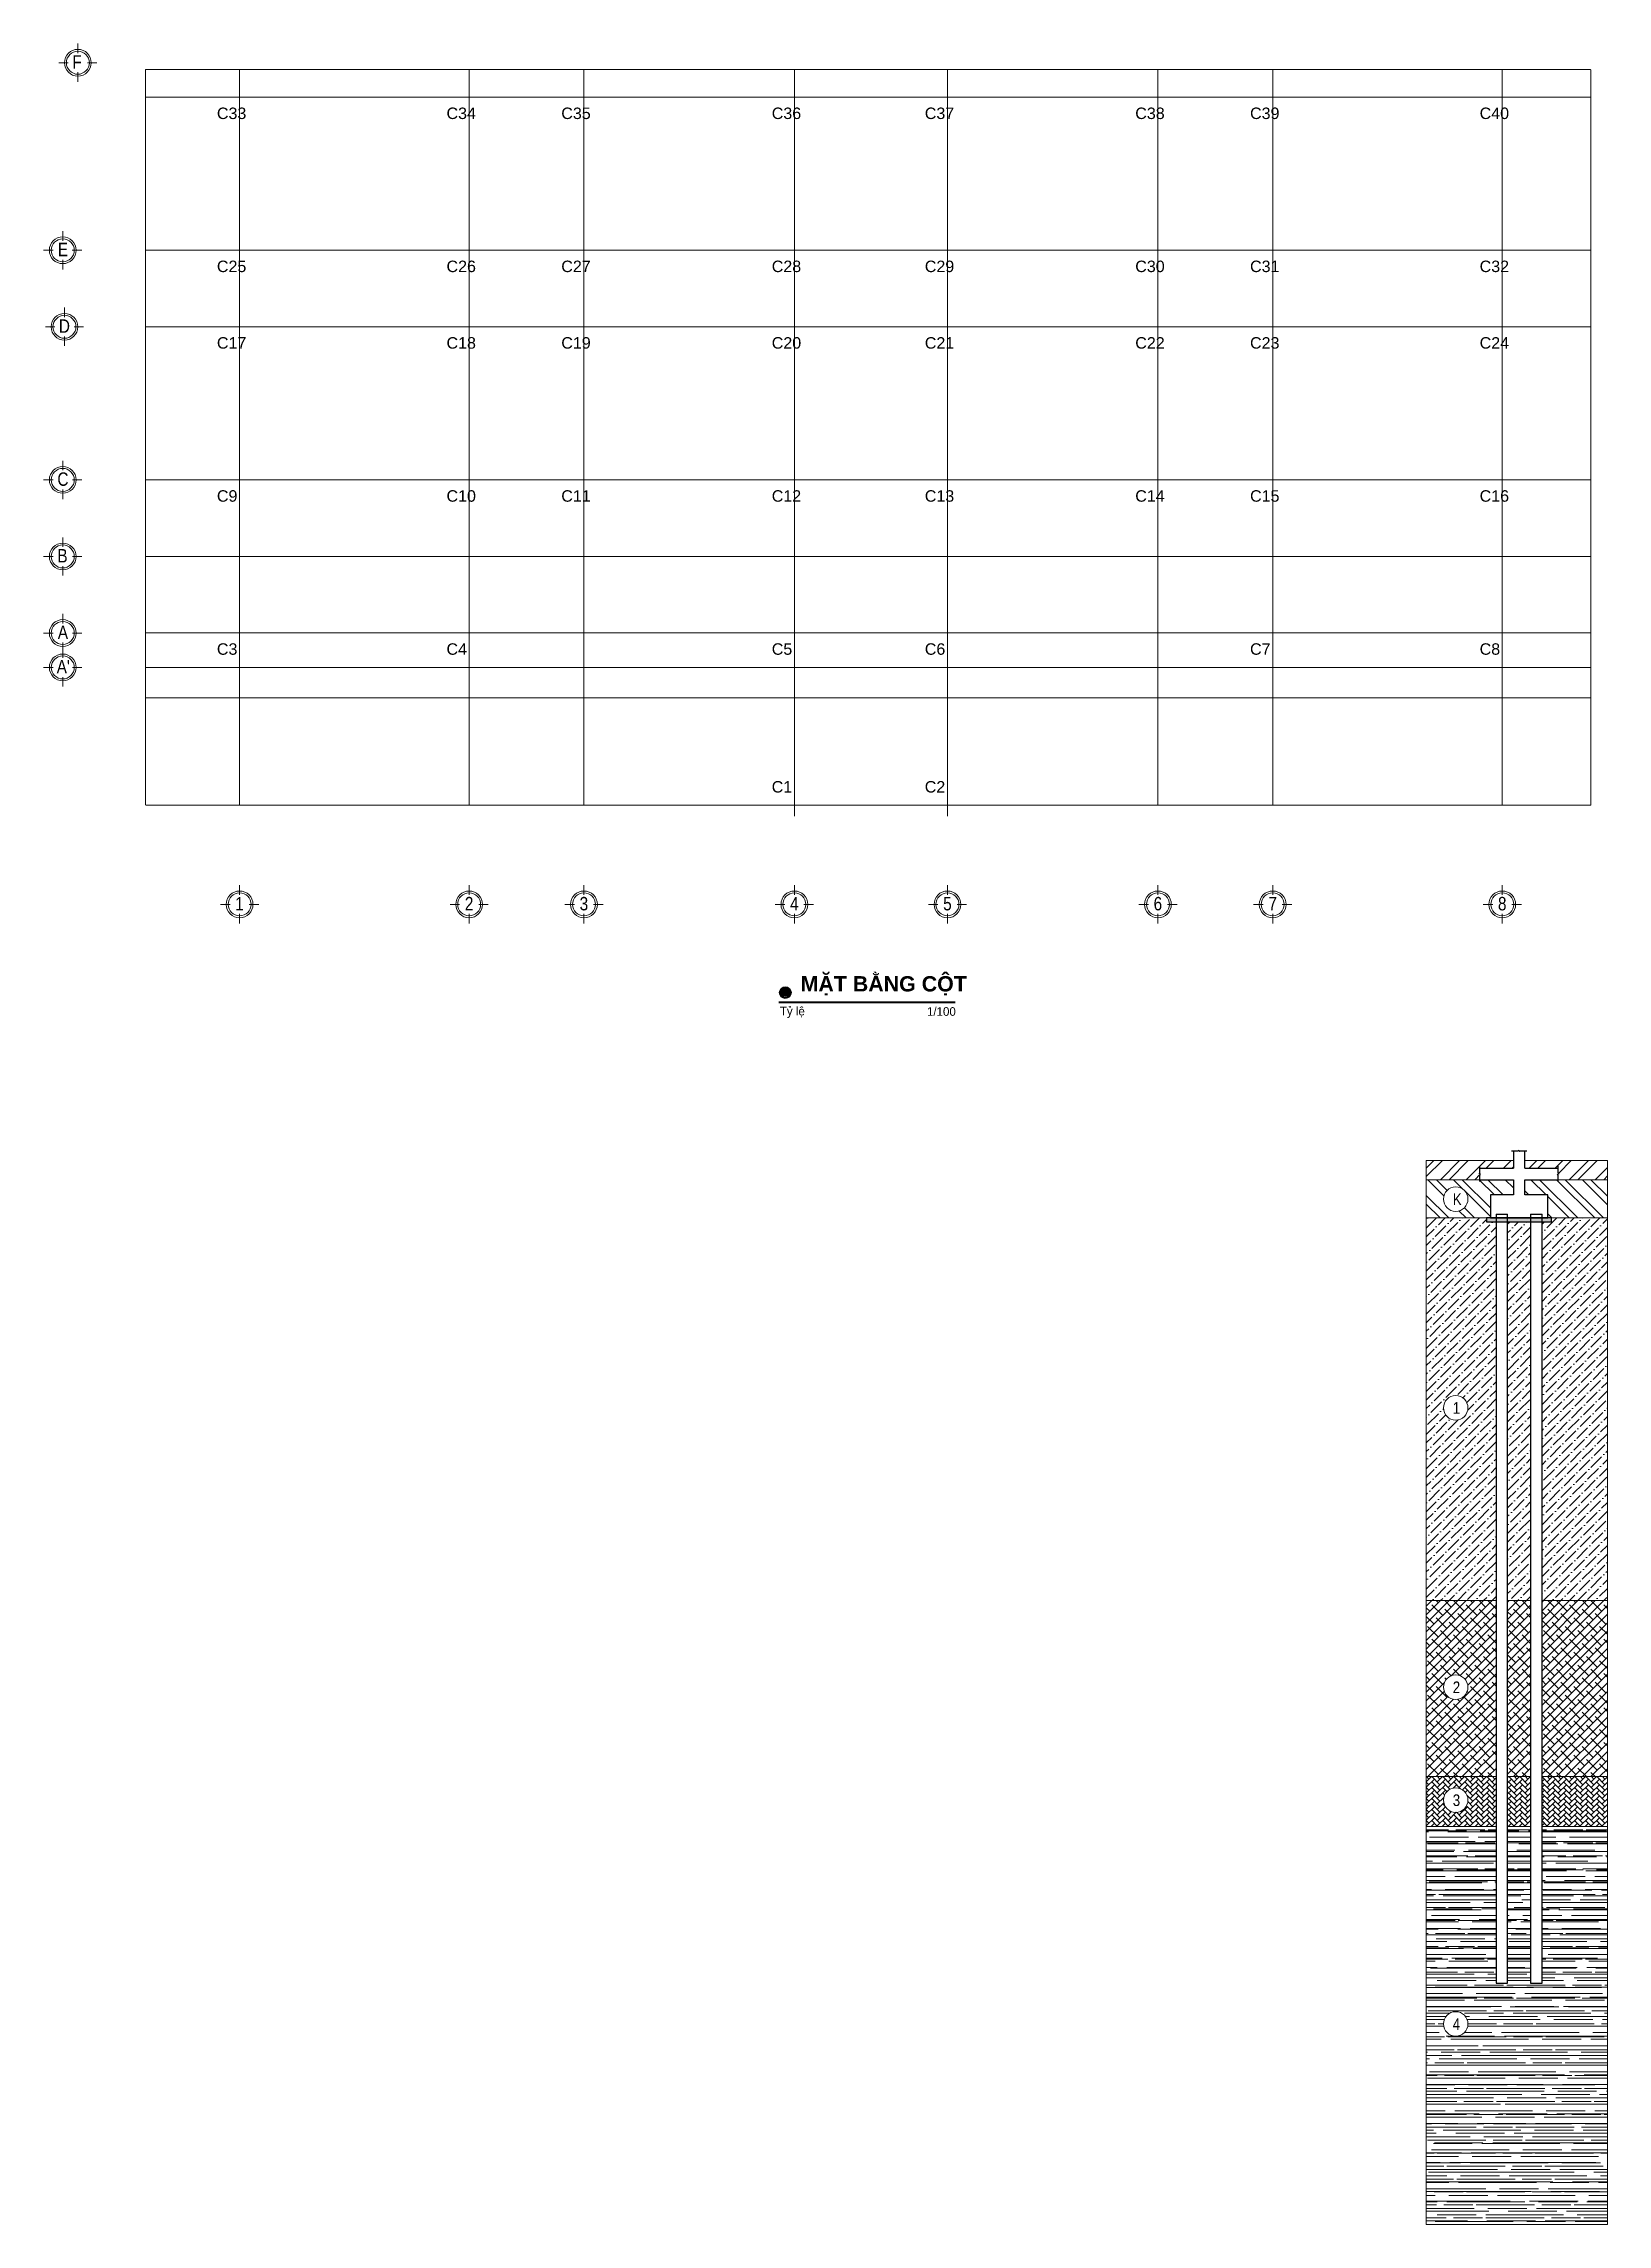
# Model space of a CAD drawing. Header units: millimetres. Extents: x 2451 to 189599, y 100744 to 200848.
# Drawn here: x 2451 to 43319, y 143860 to 200848 of the extents above; entities that cross this region are included whole.
import ezdxf
from ezdxf.enums import TextEntityAlignment as Align

# ---------------------------------------------------------------- set-up
doc = ezdxf.new("R2010")
doc.units = ezdxf.units.MM
doc.linetypes.add('ACAD_ISO10W100', pattern=[18, 12, -3, 0, -3])
for name, color, linetype, lineweight in [('00-DAM', 3, 'Continuous', 9), ('TEN TRUC', 3, 'Continuous', 18), ('TEXT NHỎ KC Dim - Ghi chú', 3, 'Continuous', 18), ('TRUC', 24, 'Continuous', 0), ('Wipout', 211, 'Continuous', 0)]:
    doc.layers.add(name, color=color, linetype=linetype, lineweight=lineweight)
for name, color, linetype in [('DIM', 1, 'Continuous'), ('TAGS', 60, 'Continuous'), ('TEXT', 7, 'Continuous')]:
    doc.layers.add(name, color=color, linetype=linetype)
doc.styles.add('HELVECONDENSE', font='')
doc.styles.add('SWISS-CONDENSE', font='')
doc.styles.add('VNI-HELVE-CONDENSEN', font='')
doc.styles.get('HELVECONDENSE').set_extended_font_data('VNI-Helve-Condense')
doc.styles.get('SWISS-CONDENSE').set_extended_font_data('VNI-Swiss-Condense')
doc.styles.get('VNI-HELVE-CONDENSEN').set_extended_font_data('VNI-Helve-Condense')

msp = doc.modelspace()

# ---------------------------------------------------------------- texts
at = {"layer": 'TEXT', "color": 7, "attachment_point": 1, "style": 'SWISS-CONDENSE'}
for s, insert, char_height in [('{\\fArial|b0|i0|c0|p34;C33}', (6980.7, 199177.2), 300), ('{\\fArial|b0|i0|c0|p34;C34}', (12980.7, 199177.2), 300), ('{\\fArial|b0|i0|c0|p34;C35}', (15980.7, 199177.2), 300), ('{\\fArial|b0|i0|c0|p34;C36}', (21480.7, 199177.2), 300), ('{\\fArial|b0|i0|c0|p34;C37}', (25480.7, 199177.2), 300), ('{\\fArial|b0|i0|c0|p34;C38}', (30980.7, 199177.2), 300), ('{\\fArial|b0|i0|c0|p34;C39}', (33980.7, 199177.2), 300), ('{\\fArial|b0|i0|c0|p34;C40}', (39980.7, 199177.2), 300), ('{\\fArial|b0|i0|c0|p34;C25}', (6980.7, 195177.2), 300), ('{\\fArial|b0|i0|c0|p34;C26}', (12980.7, 195177.2), 300), ('{\\fArial|b0|i0|c0|p34;C27}', (15980.7, 195177.2), 300), ('{\\fArial|b0|i0|c0|p34;C28}', (21480.7, 195177.2), 300), ('{\\fArial|b0|i0|c0|p34;C29}', (25480.7, 195177.2), 300), ('{\\fArial|b0|i0|c0|p34;C30}', (30980.7, 195177.2), 300), ('{\\fArial|b0|i0|c0|p34;C31}', (33980.7, 195177.2), 300), ('{\\fArial|b0|i0|c0|p34;C32}', (39980.7, 195177.2), 300), ('{\\fArial|b0|i0|c0|p34;C17}', (6980.7, 193177.2), 300), ('{\\fArial|b0|i0|c0|p34;C18}', (12980.7, 193177.2), 300), ('{\\fArial|b0|i0|c0|p34;C19}', (15980.7, 193177.2), 300), ('{\\fArial|b0|i0|c0|p34;C20}', (21480.7, 193177.2), 300), ('{\\fArial|b0|i0|c0|p34;C21}', (25480.7, 193177.2), 300), ('{\\fArial|b0|i0|c0|p34;C22}', (30980.7, 193177.2), 300), ('{\\fArial|b0|i0|c0|p34;C23}', (33980.7, 193177.2), 300), ('{\\fArial|b0|i0|c0|p34;C24}', (39980.7, 193177.2), 300), ('{\\fArial|b0|i0|c0|p34;C10}', (12980.7, 189177.2), 300), ('{\\fArial|b0|i0|c0|p34;C11}', (15980.7, 189177.2), 300), ('{\\fArial|b0|i0|c0|p34;C12}', (21480.7, 189177.2), 300), ('{\\fArial|b0|i0|c0|p34;C13}', (25480.7, 189177.2), 300), ('{\\fArial|b0|i0|c0|p34;C14}', (30980.7, 189177.2), 300), ('{\\fArial|b0|i0|c0|p34;C15}', (33980.7, 189177.2), 300), ('{\\fArial|b0|i0|c0|p34;C16}', (39980.7, 189177.2), 300), ('{\\fArial|b0|i0|c0|p34;C4}', (12980.7, 185177.2), 300), ('{\\fArial|b0|i0|c0|p34;C1}', (21479.5, 181577.2), 300), ('{\\fArial|b0|i0|c0|p34;C2}', (25479.5, 181577.2), 300), ('{\\fArial|b1|i0|c0|p34;MẶT BẰNG CỘT}', (22233.5, 176479.1), 400)]:
    msp.add_mtext(s, dxfattribs=dict(at, insert=insert, char_height=char_height))
at = {"layer": 'TEXT', "color": 7, "char_height": 300, "attachment_point": 1, "style": 'SWISS-CONDENSE'}
for s, insert, width in [('{\\fArial|b0|i0|c0|p34;C9}', (6980.7, 189177.2), 437.926), ('{\\fArial|b0|i0|c0|p34;C3}', (6980.7, 185177.2), 523.381), ('{\\fArial|b0|i0|c0|p34;C5}', (21480.7, 185177.2), 437.926), ('{\\fArial|b0|i0|c0|p34;C6}', (25480.7, 185177.2), 416.562), ('{\\fArial|b0|i0|c0|p34;C7}', (33980.7, 185177.2), 51.326), ('{\\fArial|b0|i0|c0|p34;C8}', (39980.7, 185177.2), 427.244)]:
    msp.add_mtext(s, dxfattribs=dict(at, insert=insert, width=width))
at = {"layer": 'TEXT', "color": 7, "linetype": 'ByBlock', "char_height": 225, "attachment_point": 1, "style": 'SWISS-CONDENSE'}
for s, insert in [('{\\fVNI-Avo|b0|i0|c0|p2;Tyû leä}', (21692.5, 175678)), ('{\\fVNI-Avo|b0|i0|c0|p2;1/100}', (25537.6, 175668))]:
    msp.add_mtext(s, dxfattribs=dict(at, insert=insert))
at = {"layer": 'TEXT NHỎ KC Dim - Ghi chú', "char_height": 303.2, "attachment_point": 1, "style": 'HELVECONDENSE'}
for s, insert in [('K', (39278.4, 170801.7)), ('1', (39278.4, 165346.7)), ('2', (39278.4, 158046.7)), ('3', (39278.4, 155096.7)), ('4', (39278.4, 149246.7))]:
    msp.add_mtext_dynamic_manual_height_columns(s, width=15104.254, gutter_width=1516, heights=[0], dxfattribs=dict(at, insert=insert))

# ---------------------------------------------------------------- blocks, each defined once
blk = doc.blocks.new('A$C206177D3')
at = {"layer": 'TEN TRUC', "ltscale": 1000}
for p, q in [((-37, 240), (-37, 490)), ((-287, -10), (-537, -10)), ((-37, -510), (-37, -260)), ((463, -10), (213, -10))]:
    blk.add_line(p, q, dxfattribs=at)
blk.add_circle((-37, -10), 350, dxfattribs=at)
at = {"layer": 'TEN TRUC', "color": 254, "ltscale": 1000}
blk.add_circle((-37, -10), 300, dxfattribs=at)
blk = doc.blocks.new('A$C1d3d6a1d')
at = {"layer": 'TEXT NHỎ KC Dim - Ghi chú'}
for p, q in [((287, 0), (287, 574)), ((0, 287), (574, 287))]:
    blk.add_line(p, q, dxfattribs=at)

# ---------------------------------------------------------------- hatches: boundary and pattern name
at = {"layer": 'DIM', "linetype": 'ByBlock'}
msp.add_hatch(color=1, dxfattribs=at).paths.add_polyline_path([(21940, 176048.6, 1), (21731, 176048.6, 1)])
at = {"layer": 'TEXT'}
msp.add_hatch(color=7, dxfattribs=at).paths.add_polyline_path([(40161.7, 170160.3), (40161.7, 170060.3), (41861.7, 170060.3), (41861.7, 170160.3), (40161.7, 170160.3)])
at = {"layer": 'TEXT NHỎ KC Dim - Ghi chú'}
h = msp.add_hatch(dxfattribs=at)
h.set_pattern_fill('ANSI32', color=256, scale=50)
h.set_pattern_definition([(45, (-93893, 191199.34), (-336.7596, 336.7596), []), (45, (-93668.5, 191199.34), (-336.7596, 336.7596), [])])
h.paths.add_polyline_path([(39986.2, 171160.3), (39986.2, 171280.3), (40006.2, 171300.3), (39966.2, 171320.3), (39986.2, 171340.3), (39986.2, 171460.3), (40861.7, 171460.3), (40861.7, 171660.3), (38587.4, 171660.3), (38587.4, 171160.3)])
h.paths.add_polyline_path([(43319.1, 171660.3), (41161.7, 171660.3), (41161.7, 171460.3), (42037.1, 171460.3), (42037.1, 171340.3), (42057.1, 171320.3), (42017.1, 171300.3), (42037.1, 171280.3), (42037.1, 171160.3), (43319.1, 171160.3)])
h = msp.add_hatch(dxfattribs=at)
h.set_pattern_fill('ANSI32', color=256, scale=50, angle=90, style=0)
h.set_pattern_definition([(135, (-93893, 191199.34), (-336.7596, -336.7596), []), (135, (-93893, 191423.85), (-336.7596, -336.7596), [])])
h.paths.add_polyline_path([(38587.4, 171160.3), (38587.4, 170160.3), (40261.7, 170160.3), (40261.7, 170760.3), (40861.7, 170760.3), (40861.7, 171160.3), (39986.2, 171160.3)])
h.paths.add_polyline_path([(41761.7, 170160.3), (41861.7, 170160.3), (43319.1, 170160.3), (43319.1, 171160.3), (42037.1, 171160.3), (41161.7, 171160.3), (41161.7, 170760.3), (41761.7, 170760.3)])
edge = h.paths.add_edge_path(flags=16)
edge.add_arc((39354.6, 170653.4), 320.6, 0, 360)
h = msp.add_hatch(dxfattribs=at)
h.set_pattern_fill('ANSI36', color=256, scale=50, style=0)
h.set_pattern_definition([(45, (-93893, 191199.34), (84.1899, 308.6963), [396.875, -79.375, 0, -79.375])])
h.paths.add_polyline_path([(38587.4, 160160.3), (40411.7, 160160.3), (40411.7, 170060.3), (40161.7, 170060.3), (40161.7, 170160.3), (38587.4, 170160.3)])
h.paths.add_polyline_path([(43319.1, 170160.3), (41861.7, 170160.3), (41861.7, 170060.3), (41611.7, 170060.3), (41611.7, 160160.3), (43319.1, 160160.3)])
h.paths.add_polyline_path([(41311.7, 170060.3), (40711.7, 170060.3), (40711.7, 160160.3), (41311.7, 160160.3)])
edge = h.paths.add_edge_path(flags=16)
edge.add_arc((39354.6, 165198.4), 320.6, 0, 360)
h = msp.add_hatch(dxfattribs=at)
h.set_pattern_fill('ANSI38', color=256, scale=50, style=0)
h.set_pattern_definition([(45, (-93893, 191199.34), (-112.2532, 112.2532), []), (135, (-93893, 191199.34), (-336.7596, 112.2532), [396.875, -238.125])])
h.paths.add_polyline_path([(38587.4, 160160.3), (38587.4, 155560.3), (40411.7, 155560.3), (40411.7, 160160.3)])
h.paths.add_polyline_path([(41611.7, 160160.3), (41611.7, 155560.3), (43319.1, 155560.3), (43319.1, 160160.3)])
h.paths.add_polyline_path([(41311.7, 155560.3), (41311.7, 160160.3), (40711.7, 160160.3), (40711.7, 155560.3)])
edge = h.paths.add_edge_path(flags=16)
edge.add_arc((39354.6, 157898.4), 320.6, 0, 360)
h = msp.add_hatch(dxfattribs=at)
h.set_pattern_fill('AR-HBONE', color=256, style=0)
h.set_pattern_definition([(45, (-93893.01, 191199.34), (0, 143.6841), [304.8, -101.6]), (135, (-93821.16, 191271.18), (1e-14, 143.6841), [304.8, -101.6])])
h.paths.add_polyline_path([(38587.4, 155560.3), (38587.4, 154260.3), (40411.7, 154260.3), (40411.7, 155560.3)])
h.paths.add_polyline_path([(41611.7, 155560.3), (41611.7, 154260.3), (43319.1, 154260.3), (43319.1, 155560.3)])
h.paths.add_polyline_path([(41311.7, 154260.3), (41311.7, 155560.3), (40711.7, 155560.3), (40711.7, 154260.3)])
edge = h.paths.add_edge_path(flags=16)
edge.add_arc((39354.6, 154948.4), 320.6, 0, 360)
h = msp.add_hatch(dxfattribs=at)
h.set_pattern_fill('AR-RROOF', color=256, scale=10, style=0)
h.set_pattern_definition([(0, (-93893, 191199.34), (558.8, 254), [3810, -508, 1270, -254]), (0, (-93555.2, 191326.34), (-254, 337.82), [762, -83.82, 1524, -190.5]), (0, (-93766, 191415.24), (1320.8, 170.18), [2032, -355.6, 1016, -254])])
h.paths.add_polyline_path([(38587.4, 154260.3), (38587.4, 143860.3), (43319.1, 143860.3), (43319.1, 154260.3), (41611.7, 154260.3), (41611.7, 150160.3), (41311.7, 150160.3), (41311.7, 154260.3), (40711.7, 154260.3), (40711.7, 150160.3), (40411.7, 150160.3), (40411.7, 154260.3)])
edge = h.paths.add_edge_path(flags=16)
edge.add_arc((39354.6, 149098.4), 320.6, 0, 360)

# ---------------------------------------------------------------- linework, layer by layer
at = {"layer": '00-DAM'}
for p, q in [((38587.4, 171660.3), (40861.7, 171660.3)), ((41161.7, 171660.3), (43319.1, 171660.3)), ((38587.4, 171160.3), (39986.2, 171160.3)), ((42037.1, 171160.3), (43319.1, 171160.3)), ((38587.4, 170160.3), (43319.1, 170160.3)), ((38587.4, 160160.3), (40411.7, 160160.3)), ((40711.7, 160160.3), (41311.7, 160160.3)), ((41611.7, 160160.3), (43319.1, 160160.3)), ((38587.4, 155560.3), (40411.7, 155560.3)), ((40711.7, 155560.3), (41311.7, 155560.3)), ((41611.7, 155560.3), (43319.1, 155560.3)), ((38587.4, 154260.3), (40411.7, 154260.3)), ((40711.7, 154260.3), (41311.7, 154260.3)), ((41611.7, 154260.3), (43319.1, 154260.3)), ((38587.4, 143860.3), (43319.1, 143860.3))]:
    msp.add_line(p, q, dxfattribs=at)
at = {"layer": 'TEXT', "color": 7}
for p, q in [((40811.7, 171916.1), (40981.7, 171916.1)), ((40861.7, 171916.1), (40861.7, 171460.3)), ((40981.7, 171916.1), (41001.7, 171936.1)), ((41001.7, 171936.1), (41021.7, 171896.1)), ((41021.7, 171896.1), (41041.7, 171916.1)), ((41041.7, 171916.1), (41211.7, 171916.1)), ((41161.7, 171460.3), (41161.7, 171916.1)), ((39966.2, 171320.3), (39986.2, 171340.3)), ((40006.2, 171300.3), (39966.2, 171320.3)), ((39986.2, 171340.3), (39986.2, 171510.3)), ((39986.2, 171460.3), (40861.7, 171460.3)), ((39986.2, 171280.3), (40006.2, 171300.3)), ((39986.2, 171110.3), (39986.2, 171280.3)), ((39986.2, 171160.3), (40861.7, 171160.3)), ((40861.7, 171160.3), (40861.7, 170760.3)), ((41161.7, 171460.3), (42037.1, 171460.3)), ((41161.7, 170760.3), (41161.7, 171160.3)), ((41161.7, 171160.3), (42037.1, 171160.3)), ((42017.1, 171300.3), (42057.1, 171320.3)), ((42037.1, 171280.3), (42017.1, 171300.3)), ((42037.1, 171340.3), (42037.1, 171510.3)), ((42057.1, 171320.3), (42037.1, 171340.3)), ((42037.1, 171110.3), (42037.1, 171280.3)), ((40861.7, 170760.3), (40261.7, 170760.3)), ((40261.7, 170760.3), (40261.7, 170160.3)), ((41761.7, 170760.3), (41161.7, 170760.3)), ((41761.7, 170160.3), (41761.7, 170760.3)), ((40261.7, 170160.3), (41761.7, 170160.3))]:
    msp.add_line(p, q, dxfattribs=at)
at = {"layer": 'TEXT', "color": 3}
for p, q in [((40411.7, 170260.3), (40711.7, 170260.3)), ((40411.7, 170260.3), (40411.7, 150160.3)), ((40711.7, 150160.3), (40711.7, 170260.3)), ((41311.7, 170260.3), (41611.7, 170260.3)), ((41311.7, 170260.3), (41311.7, 150160.3)), ((41611.7, 150160.3), (41611.7, 170260.3)), ((40411.7, 150160.3), (40711.7, 150160.3)), ((41311.7, 150160.3), (41611.7, 150160.3))]:
    msp.add_line(p, q, dxfattribs=at)
at = {"layer": 'TEXT', "color": 7, "linetype": 'ByBlock', "const_width": 48.8}
msp.add_lwpolyline([(26281.3, 175796.8), (22849.7, 175796.8), (26281.3, 175796.8), (21665.5, 175796.8)], dxfattribs=at)
at = {"layer": 'TEXT', "color": 7}
msp.add_lwpolyline([(40161.7, 170160.3), (40161.7, 170060.3), (41861.7, 170060.3), (41861.7, 170160.3), (40161.7, 170160.3)], dxfattribs=at)
at = {"layer": 'TEXT', "color": 7, "linetype": 'ByBlock'}
for radius in [150.5, 133.8, 104.5]:
    msp.add_circle((21835.5, 176048.6), radius, dxfattribs=at)
at = {"layer": 'TEXT NHỎ KC Dim - Ghi chú'}
for centre in [(39354.6, 170653.4), (39354.6, 165198.4), (39354.6, 157898.4), (39354.6, 154948.4), (39354.6, 149098.4)]:
    msp.add_circle(centre, 320.6, dxfattribs=at)
at = {"layer": 'TRUC', "linetype": 'ACAD_ISO10W100', "ltscale": 0.2}
msp.add_lwpolyline([(5117, 200174), (42887.3, 200174), (42887.3, 180948.3), (5117, 180948.3)], close=True, dxfattribs=at)
for points in [[(7572.2, 200174), (7572.2, 180948.3)], [(13572.2, 200174), (13572.2, 180948.3)], [(13572.2, 200174), (13572.2, 180948.3)], [(16572.2, 200174), (16572.2, 180948.3)], [(22072.2, 200174), (22072.2, 180948.3)], [(26072.2, 200174), (26072.2, 180948.3)], [(31572.2, 200174), (31572.2, 180948.3)], [(34572.2, 200174), (34572.2, 180948.3)], [(34572.2, 200174), (34572.2, 180948.3)], [(40572.2, 200174), (40572.2, 180948.3)], [(5118.2, 199448.3), (42888.5, 199448.3)], [(5118.2, 195448.3), (42888.5, 195448.3)], [(5118.2, 193448.3), (42888.5, 193448.3)], [(5118.2, 189448.3), (42888.5, 189448.3)], [(5118.2, 187448.3), (42888.5, 187448.3)], [(5118.2, 185448.3), (42888.5, 185448.3)], [(5118.2, 185448.3), (42888.5, 185448.3)], [(5118.2, 184548.3), (42888.5, 184548.3)], [(5118.2, 184548.3), (42888.5, 184548.3)], [(5118.2, 183748.3), (42888.5, 183748.3)]]:
    msp.add_lwpolyline(points, dxfattribs=at)
at = {"layer": 'Wipout'}
for p, q in [((38587.4, 171660.3), (38587.4, 143860.3)), ((43319.1, 171660.3), (43319.1, 143860.3))]:
    msp.add_line(p, q, dxfattribs=at)

# ---------------------------------------------------------------- block references
at = {"layer": 'TAGS', "ltscale": 1000}
ref = msp.add_blockref('A$C206177D3', (3309.4, 200358.1), dxfattribs=dict(at, xscale=-1))
ref.add_attrib('A', 'F', dxfattribs={"color": 7, "ltscale": 1000, "height": 350, "style": 'VNI-HELVE-CONDENSEN'}).set_placement((3323.4, 200192.5), align=Align.CENTER)
ref = msp.add_blockref('A$C206177D3', (2914.8, 195458.1), dxfattribs=dict(at, xscale=-1))
ref.add_attrib('A', 'E', dxfattribs={"color": 7, "ltscale": 1000, "height": 350, "style": 'VNI-HELVE-CONDENSEN'}).set_placement((2957.7, 195292.5), align=Align.CENTER)
ref = msp.add_blockref('A$C206177D3', (2959.6, 193458.1), dxfattribs=dict(at, xscale=-1))
ref.add_attrib('A', 'D', dxfattribs={"color": 7, "ltscale": 1000, "height": 350, "style": 'VNI-HELVE-CONDENSEN'}).set_placement((2995.1, 193292.4), align=Align.CENTER)
ref = msp.add_blockref('A$C206177D3', (2915.3, 189458.1), dxfattribs=dict(at, xscale=-1))
ref.add_attrib('A', 'C', dxfattribs={"color": 7, "ltscale": 1000, "height": 350, "style": 'VNI-HELVE-CONDENSEN'}).set_placement((2956.4, 189292.5), align=Align.CENTER)
ref = msp.add_blockref('A$C206177D3', (2915.3, 187456.1), dxfattribs=dict(at, xscale=-1))
ref.add_attrib('A', 'B', dxfattribs={"color": 7, "ltscale": 1000, "height": 350, "style": 'VNI-HELVE-CONDENSEN'}).set_placement((2944.3, 187290.4), align=Align.CENTER)
ref = msp.add_blockref('A$C206177D3', (2915.3, 185456.1), dxfattribs=dict(at, xscale=-1))
ref.add_attrib('A', 'A', dxfattribs={"color": 7, "ltscale": 1000, "height": 350, "style": 'VNI-HELVE-CONDENSEN'}).set_placement((2956.4, 185290.4), align=Align.CENTER)
ref = msp.add_blockref('A$C206177D3', (2915.3, 184556.1), dxfattribs=dict(at, xscale=-1))
ref.add_attrib('A', "A'", dxfattribs={"color": 7, "ltscale": 1000, "height": 350, "style": 'VNI-HELVE-CONDENSEN'}).set_placement((2965.5, 184390.4), align=Align.CENTER)
ref = msp.add_blockref('A$C206177D3', (7610, 178364.3), dxfattribs=at)
ref.add_attrib('A', '1', dxfattribs={"color": 7, "ltscale": 1000, "height": 350, "style": 'VNI-HELVE-CONDENSEN'}).set_placement((7571.7, 178198.7), align=Align.CENTER)
ref = msp.add_blockref('A$C206177D3', (13610, 178364.3), dxfattribs=at)
ref.add_attrib('A', '2', dxfattribs={"color": 7, "ltscale": 1000, "height": 350, "style": 'VNI-HELVE-CONDENSEN'}).set_placement((13571.7, 178198.7), align=Align.CENTER)
ref = msp.add_blockref('A$C206177D3', (16610, 178364.3), dxfattribs=at)
ref.add_attrib('A', '3', dxfattribs={"color": 7, "ltscale": 1000, "height": 350, "style": 'VNI-HELVE-CONDENSEN'}).set_placement((16571.7, 178198.7), align=Align.CENTER)
ref = msp.add_blockref('A$C206177D3', (22110, 178364.3), dxfattribs=at)
ref.add_attrib('A', '4', dxfattribs={"color": 7, "ltscale": 1000, "height": 350, "style": 'VNI-HELVE-CONDENSEN'}).set_placement((22071.7, 178198.7), align=Align.CENTER)
ref = msp.add_blockref('A$C206177D3', (26110, 178364.3), dxfattribs=at)
ref.add_attrib('A', '5', dxfattribs={"color": 7, "ltscale": 1000, "height": 350, "style": 'VNI-HELVE-CONDENSEN'}).set_placement((26071.7, 178198.7), align=Align.CENTER)
ref = msp.add_blockref('A$C206177D3', (31610, 178364.3), dxfattribs=at)
ref.add_attrib('A', '6', dxfattribs={"color": 7, "ltscale": 1000, "height": 350, "style": 'VNI-HELVE-CONDENSEN'}).set_placement((31571.7, 178198.7), align=Align.CENTER)
ref = msp.add_blockref('A$C206177D3', (34610, 178364.3), dxfattribs=at)
ref.add_attrib('A', '7', dxfattribs={"color": 7, "ltscale": 1000, "height": 350, "style": 'VNI-HELVE-CONDENSEN'}).set_placement((34571.7, 178198.7), align=Align.CENTER)
ref = msp.add_blockref('A$C206177D3', (40608.8, 178364.3), dxfattribs=at)
ref.add_attrib('A', '8', dxfattribs={"color": 7, "ltscale": 1000, "height": 350, "style": 'VNI-HELVE-CONDENSEN'}).set_placement((40570.5, 178198.7), align=Align.CENTER)
at = {"layer": 'TEXT NHỎ KC Dim - Ghi chú'}
for p in [(7285.2, 199161.3), (13285.2, 199161.3), (16285.2, 199161.3), (21785.2, 199161.3), (25785.2, 199161.3), (31285.2, 199161.3), (34285.2, 199161.3), (40285.2, 199161.3), (7285.2, 195161.3), (13285.2, 195161.3), (16285.2, 195161.3), (21785.2, 195161.3), (25785.2, 195161.3), (31285.2, 195161.3), (34285.2, 195161.3), (40285.2, 195161.3), (7285.2, 193161.3), (13285.2, 193161.3), (16285.2, 193161.3), (21785.2, 193161.3), (25785.2, 193161.3), (31285.2, 193161.3), (34285.2, 193161.3), (40285.2, 193161.3), (7285.2, 189161.3), (13285.2, 189161.3), (16285.2, 189161.3), (21785.2, 189161.3), (25785.2, 189161.3), (31285.2, 189161.3), (34285.2, 189161.3), (40285.2, 189161.3), (7285.2, 185161.3), (13285.2, 185161.3), (34285.2, 185161.3), (40285.2, 185161.3), (21785.2, 184261.3), (25785.2, 184261.3), (21785.2, 180661.3), (25785.2, 180661.3)]:
    msp.add_blockref('A$C1d3d6a1d', p, dxfattribs=at)

msp.set_redraw_order([(e.dxf.handle, doc.entitydb.next_handle()) for e in msp.query("TEXT MTEXT ATTDEF DIMENSION ARC_DIMENSION")])  # texts and dimensions are drawn at this point

doc.saveas('drawing.dxf')
